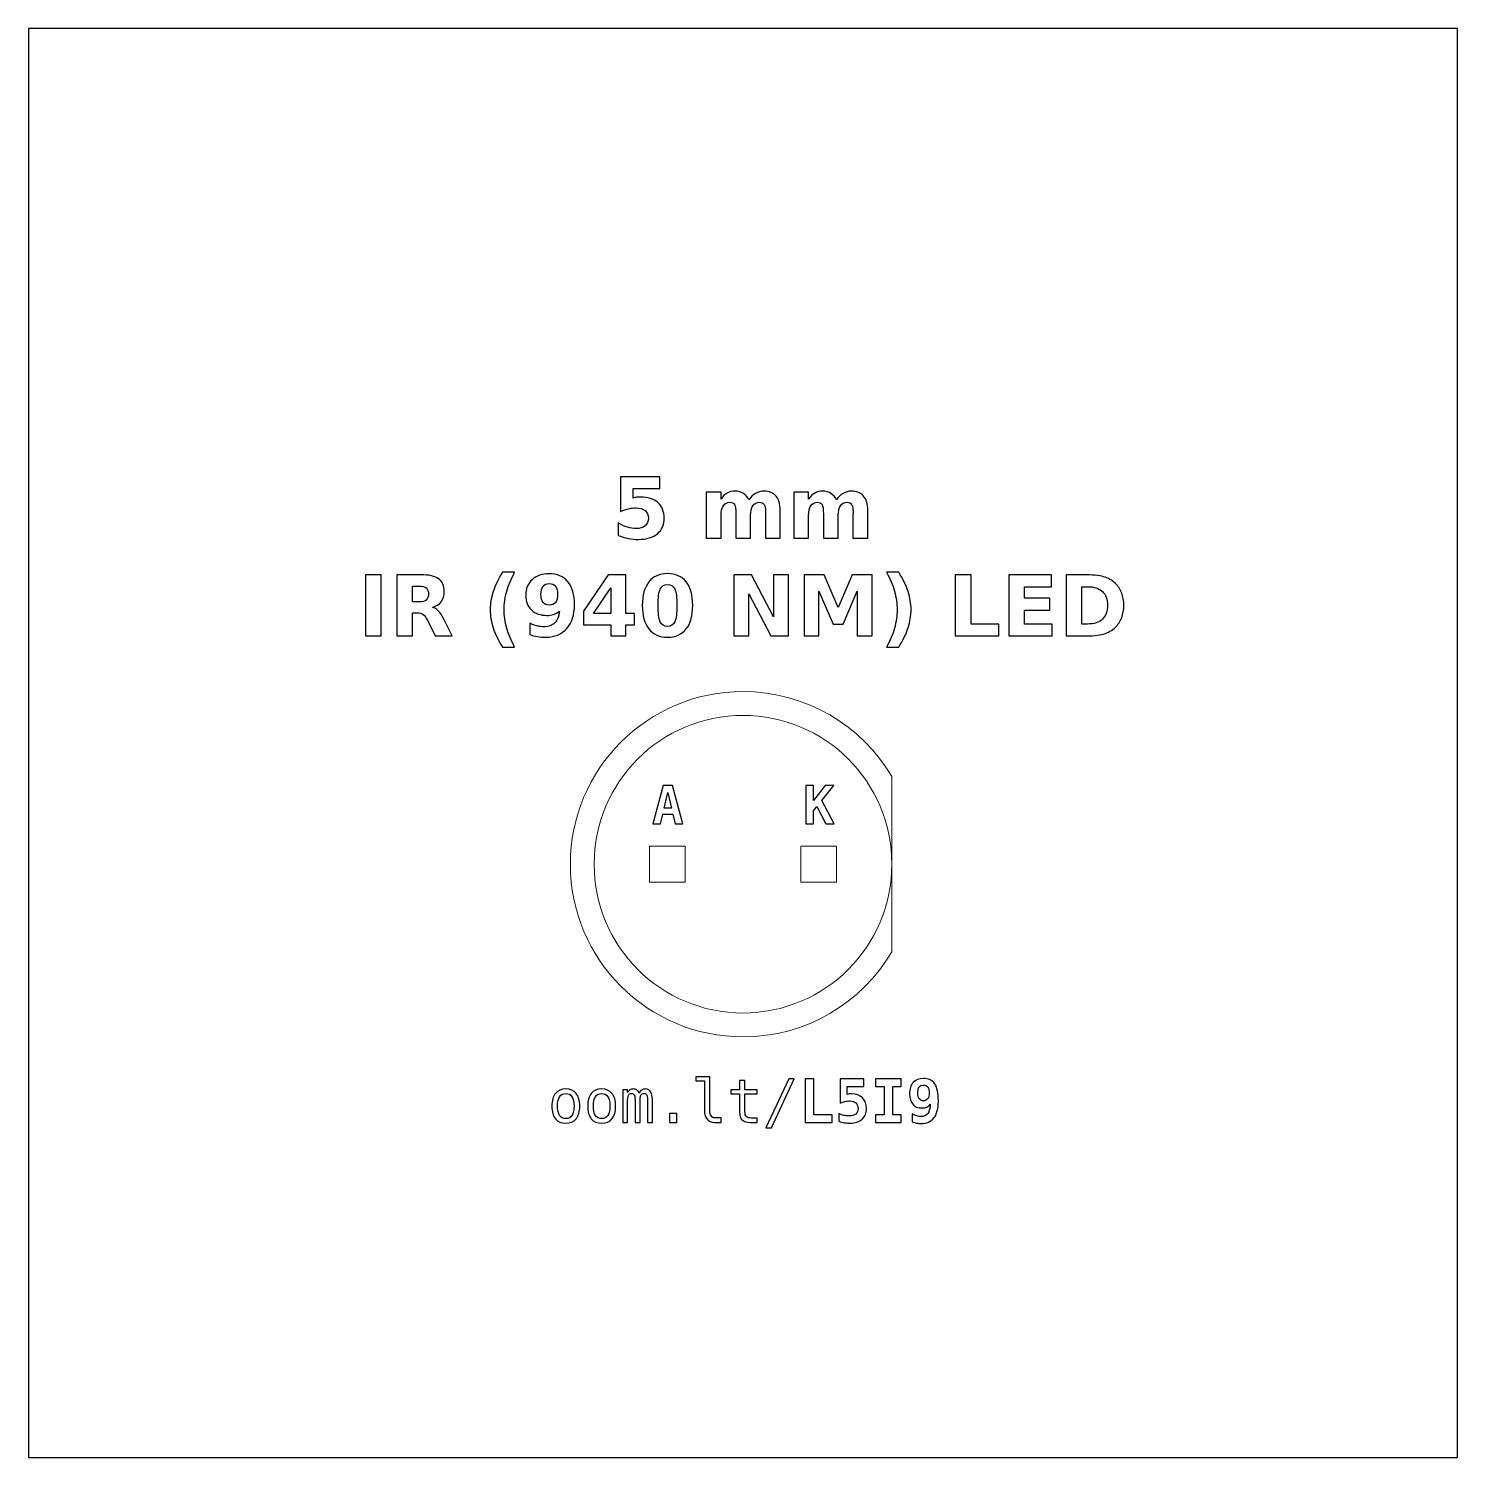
# Model space of a CAD drawing. Header units: centimetres. Extents: x -11.7 to -9.3, y -16.05 to -13.65.
import ezdxf

# ---------------------------------------------------------------- set-up
doc = ezdxf.new("R2010")
doc.units = ezdxf.units.CM
doc.header["$MEASUREMENT"] = 0
doc.layers.add('Layer 1', color=7, linetype='Continuous')

msp = doc.modelspace()

# ---------------------------------------------------------------- linework, layer by layer
at = {"layer": 'Layer 1', "color": 7}
msp.add_lwpolyline([(-11.7, -16.05), (-9.3, -16.05), (-9.3, -13.65), (-11.7, -13.65), (-11.7, -16.05)], close=True, dxfattribs=at)
at = {"layer": 'Layer 1', "color": 7, "lineweight": 20}
for points in [[(-10.65701, -15.08355), (-10.59701, -15.08355), (-10.59701, -15.02355), (-10.65701, -15.02355), (-10.65701, -15.08355)], [(-10.40301, -15.08355), (-10.34301, -15.08355), (-10.34301, -15.02355), (-10.40301, -15.02355), (-10.40301, -15.08355)]]:
    msp.add_lwpolyline(points, close=True, dxfattribs=at)
at = {"layer": 'Layer 1', "color": 250, "lineweight": 20}
msp.add_ellipse((-10.50001, -15.05355), major_axis=(0, 0.25), ratio=1, dxfattribs=at)
at = {"layer": 'Layer 1', "color": 250}
for points, knots in [([(-10.70574, -14.40315), (-10.70574, -14.40315), (-10.6398, -14.40315), (-10.6398, -14.40315), (-10.6398, -14.40315), (-10.6398, -14.40315), (-10.6398, -14.42265), (-10.6398, -14.42265), (-10.6398, -14.42265), (-10.6398, -14.42265), (-10.6846, -14.42265), (-10.6846, -14.42265), (-10.6846, -14.42265), (-10.6846, -14.42265), (-10.6846, -14.43857), (-10.6846, -14.43857), (-10.6846, -14.43857), (-10.68258, -14.43803), (-10.68055, -14.43761), (-10.67851, -14.4373), (-10.67851, -14.4373), (-10.67646, -14.43699), (-10.67432, -14.43685), (-10.67213, -14.43685), (-10.67213, -14.43685), (-10.65958, -14.43685), (-10.64982, -14.43998), (-10.64283, -14.44626), (-10.64283, -14.44626), (-10.63585, -14.45252), (-10.63237, -14.46126), (-10.63237, -14.47246), (-10.63237, -14.47246), (-10.63237, -14.48358), (-10.63618, -14.49229), (-10.64377, -14.49859), (-10.64377, -14.49859), (-10.65137, -14.50487), (-10.66193, -14.50802), (-10.67543, -14.50802), (-10.67543, -14.50802), (-10.68126, -14.50802), (-10.68705, -14.50745), (-10.69276, -14.50633), (-10.69276, -14.50633), (-10.69848, -14.5052), (-10.70417, -14.5035), (-10.70981, -14.5012), (-10.70981, -14.5012), (-10.70981, -14.5012), (-10.70981, -14.48031), (-10.70981, -14.48031), (-10.70981, -14.48031), (-10.70421, -14.48354), (-10.6989, -14.48594), (-10.69387, -14.48753), (-10.69387, -14.48753), (-10.68883, -14.48916), (-10.68408, -14.48996), (-10.67964, -14.48996), (-10.67964, -14.48996), (-10.67319, -14.48996), (-10.66814, -14.48838), (-10.66444, -14.48523), (-10.66444, -14.48523), (-10.66075, -14.4821), (-10.65889, -14.47785), (-10.65889, -14.47246), (-10.65889, -14.47246), (-10.65889, -14.46705), (-10.66075, -14.46279), (-10.66444, -14.45967), (-10.66444, -14.45967), (-10.66814, -14.45654), (-10.67319, -14.45499), (-10.67964, -14.45499), (-10.67964, -14.45499), (-10.68345, -14.45499), (-10.68752, -14.45548), (-10.69182, -14.45647), (-10.69182, -14.45647), (-10.69615, -14.45745), (-10.70078, -14.45898), (-10.70574, -14.46105), (-10.70574, -14.46105), (-10.70574, -14.46105), (-10.70574, -14.40315), (-10.70574, -14.40315)], [0, 0, 0, 0, 0.0454545, 0.0454545, 0.0454545, 0.0454545, 0.0909091, 0.0909091, 0.0909091, 0.0909091, 0.1363636, 0.1363636, 0.1363636, 0.1363636, 0.1818182, 0.1818182, 0.1818182, 0.1818182, 0.2272727, 0.2272727, 0.2272727, 0.2272727, 0.2727273, 0.2727273, 0.2727273, 0.2727273, 0.3181818, 0.3181818, 0.3181818, 0.3181818, 0.3636364, 0.3636364, 0.3636364, 0.3636364, 0.4090909, 0.4090909, 0.4090909, 0.4090909, 0.4545455, 0.4545455, 0.4545455, 0.4545455, 0.5, 0.5, 0.5, 0.5, 0.5454545, 0.5454545, 0.5454545, 0.5454545, 0.5909091, 0.5909091, 0.5909091, 0.5909091, 0.6363636, 0.6363636, 0.6363636, 0.6363636, 0.6818182, 0.6818182, 0.6818182, 0.6818182, 0.7272727, 0.7272727, 0.7272727, 0.7272727, 0.7727273, 0.7727273, 0.7727273, 0.7727273, 0.8181818, 0.8181818, 0.8181818, 0.8181818, 0.8636364, 0.8636364, 0.8636364, 0.8636364, 0.9090909, 0.9090909, 0.9090909, 0.9090909, 0.9545455, 0.9545455, 0.9545455, 0.9545455, 1, 1, 1, 1]), ([(-10.49001, -14.44167), (-10.48688, -14.4369), (-10.48319, -14.43325), (-10.47888, -14.43076), (-10.47888, -14.43076), (-10.47458, -14.42824), (-10.46988, -14.427), (-10.46473, -14.427), (-10.46473, -14.427), (-10.45586, -14.427), (-10.44911, -14.42973), (-10.44448, -14.43521), (-10.44448, -14.43521), (-10.43984, -14.44066), (-10.43751, -14.44861), (-10.43751, -14.45903), (-10.43751, -14.45903), (-10.43751, -14.45903), (-10.43751, -14.50602), (-10.43751, -14.50602), (-10.43751, -14.50602), (-10.43751, -14.50602), (-10.46233, -14.50602), (-10.46233, -14.50602), (-10.46233, -14.50602), (-10.46233, -14.50602), (-10.46233, -14.46578), (-10.46233, -14.46578), (-10.46233, -14.46578), (-10.46228, -14.46519), (-10.46226, -14.46458), (-10.46223, -14.46392), (-10.46223, -14.46392), (-10.46221, -14.46329), (-10.46219, -14.46237), (-10.46219, -14.46117), (-10.46219, -14.46117), (-10.46219, -14.45571), (-10.46298, -14.45174), (-10.46461, -14.44929), (-10.46461, -14.44929), (-10.46621, -14.44682), (-10.46879, -14.4456), (-10.47237, -14.4456), (-10.47237, -14.4456), (-10.47707, -14.4456), (-10.48067, -14.44753), (-10.48323, -14.45139), (-10.48323, -14.45139), (-10.48577, -14.45524), (-10.48709, -14.46082), (-10.48719, -14.46813), (-10.48719, -14.46813), (-10.48719, -14.46813), (-10.48719, -14.50602), (-10.48719, -14.50602), (-10.48719, -14.50602), (-10.48719, -14.50602), (-10.512, -14.50602), (-10.512, -14.50602), (-10.512, -14.50602), (-10.512, -14.50602), (-10.512, -14.46578), (-10.512, -14.46578), (-10.512, -14.46578), (-10.512, -14.45724), (-10.51273, -14.45174), (-10.51421, -14.44929), (-10.51421, -14.44929), (-10.51567, -14.44682), (-10.51828, -14.4456), (-10.52204, -14.4456), (-10.52204, -14.4456), (-10.52679, -14.4456), (-10.53044, -14.44755), (-10.533, -14.45143), (-10.533, -14.45143), (-10.53556, -14.45531), (-10.53686, -14.46084), (-10.53686, -14.46806), (-10.53686, -14.46806), (-10.53686, -14.46806), (-10.53686, -14.50602), (-10.53686, -14.50602), (-10.53686, -14.50602), (-10.53686, -14.50602), (-10.56167, -14.50602), (-10.56167, -14.50602), (-10.56167, -14.50602), (-10.56167, -14.50602), (-10.56167, -14.42886), (-10.56167, -14.42886), (-10.56167, -14.42886), (-10.56167, -14.42886), (-10.53686, -14.42886), (-10.53686, -14.42886), (-10.53686, -14.42886), (-10.53686, -14.42886), (-10.53686, -14.44017), (-10.53686, -14.44017), (-10.53686, -14.44017), (-10.53382, -14.43579), (-10.53034, -14.43253), (-10.52641, -14.43031), (-10.52641, -14.43031), (-10.52249, -14.4281), (-10.51816, -14.427), (-10.51343, -14.427), (-10.51343, -14.427), (-10.50812, -14.427), (-10.50339, -14.42829), (-10.49932, -14.43086), (-10.49932, -14.43086), (-10.49523, -14.43344), (-10.49212, -14.43704), (-10.49001, -14.44167)], [0, 0, 0, 0, 0.0344828, 0.0344828, 0.0344828, 0.0344828, 0.0689655, 0.0689655, 0.0689655, 0.0689655, 0.1034483, 0.1034483, 0.1034483, 0.1034483, 0.137931, 0.137931, 0.137931, 0.137931, 0.1724138, 0.1724138, 0.1724138, 0.1724138, 0.2068966, 0.2068966, 0.2068966, 0.2068966, 0.2413793, 0.2413793, 0.2413793, 0.2413793, 0.2758621, 0.2758621, 0.2758621, 0.2758621, 0.3103448, 0.3103448, 0.3103448, 0.3103448, 0.3448276, 0.3448276, 0.3448276, 0.3448276, 0.3793103, 0.3793103, 0.3793103, 0.3793103, 0.4137931, 0.4137931, 0.4137931, 0.4137931, 0.4482759, 0.4482759, 0.4482759, 0.4482759, 0.4827586, 0.4827586, 0.4827586, 0.4827586, 0.5172414, 0.5172414, 0.5172414, 0.5172414, 0.5517241, 0.5517241, 0.5517241, 0.5517241, 0.5862069, 0.5862069, 0.5862069, 0.5862069, 0.6206897, 0.6206897, 0.6206897, 0.6206897, 0.6551724, 0.6551724, 0.6551724, 0.6551724, 0.6896552, 0.6896552, 0.6896552, 0.6896552, 0.7241379, 0.7241379, 0.7241379, 0.7241379, 0.7586207, 0.7586207, 0.7586207, 0.7586207, 0.7931034, 0.7931034, 0.7931034, 0.7931034, 0.8275862, 0.8275862, 0.8275862, 0.8275862, 0.862069, 0.862069, 0.862069, 0.862069, 0.8965517, 0.8965517, 0.8965517, 0.8965517, 0.9310345, 0.9310345, 0.9310345, 0.9310345, 0.9655172, 0.9655172, 0.9655172, 0.9655172, 1, 1, 1, 1]), ([(-10.34297, -14.44167), (-10.33984, -14.4369), (-10.33615, -14.43325), (-10.33184, -14.43076), (-10.33184, -14.43076), (-10.32754, -14.42824), (-10.32284, -14.427), (-10.31769, -14.427), (-10.31769, -14.427), (-10.30882, -14.427), (-10.30207, -14.42973), (-10.29744, -14.43521), (-10.29744, -14.43521), (-10.2928, -14.44066), (-10.29047, -14.44861), (-10.29047, -14.45903), (-10.29047, -14.45903), (-10.29047, -14.45903), (-10.29047, -14.50602), (-10.29047, -14.50602), (-10.29047, -14.50602), (-10.29047, -14.50602), (-10.31529, -14.50602), (-10.31529, -14.50602), (-10.31529, -14.50602), (-10.31529, -14.50602), (-10.31529, -14.46578), (-10.31529, -14.46578), (-10.31529, -14.46578), (-10.31524, -14.46519), (-10.31522, -14.46458), (-10.31519, -14.46392), (-10.31519, -14.46392), (-10.31517, -14.46329), (-10.31515, -14.46237), (-10.31515, -14.46117), (-10.31515, -14.46117), (-10.31515, -14.45571), (-10.31594, -14.45174), (-10.31757, -14.44929), (-10.31757, -14.44929), (-10.31917, -14.44682), (-10.32175, -14.4456), (-10.32533, -14.4456), (-10.32533, -14.4456), (-10.33003, -14.4456), (-10.33363, -14.44753), (-10.33619, -14.45139), (-10.33619, -14.45139), (-10.33873, -14.45524), (-10.34005, -14.46082), (-10.34015, -14.46813), (-10.34015, -14.46813), (-10.34015, -14.46813), (-10.34015, -14.50602), (-10.34015, -14.50602), (-10.34015, -14.50602), (-10.34015, -14.50602), (-10.36496, -14.50602), (-10.36496, -14.50602), (-10.36496, -14.50602), (-10.36496, -14.50602), (-10.36496, -14.46578), (-10.36496, -14.46578), (-10.36496, -14.46578), (-10.36496, -14.45724), (-10.36569, -14.45174), (-10.36717, -14.44929), (-10.36717, -14.44929), (-10.36863, -14.44682), (-10.37124, -14.4456), (-10.375, -14.4456), (-10.375, -14.4456), (-10.37975, -14.4456), (-10.3834, -14.44755), (-10.38596, -14.45143), (-10.38596, -14.45143), (-10.38852, -14.45531), (-10.38982, -14.46084), (-10.38982, -14.46806), (-10.38982, -14.46806), (-10.38982, -14.46806), (-10.38982, -14.50602), (-10.38982, -14.50602), (-10.38982, -14.50602), (-10.38982, -14.50602), (-10.41463, -14.50602), (-10.41463, -14.50602), (-10.41463, -14.50602), (-10.41463, -14.50602), (-10.41463, -14.42886), (-10.41463, -14.42886), (-10.41463, -14.42886), (-10.41463, -14.42886), (-10.38982, -14.42886), (-10.38982, -14.42886), (-10.38982, -14.42886), (-10.38982, -14.42886), (-10.38982, -14.44017), (-10.38982, -14.44017), (-10.38982, -14.44017), (-10.38678, -14.43579), (-10.3833, -14.43253), (-10.37937, -14.43031), (-10.37937, -14.43031), (-10.37545, -14.4281), (-10.37112, -14.427), (-10.36639, -14.427), (-10.36639, -14.427), (-10.36108, -14.427), (-10.35635, -14.42829), (-10.35228, -14.43086), (-10.35228, -14.43086), (-10.34819, -14.43344), (-10.34508, -14.43704), (-10.34297, -14.44167)], [0, 0, 0, 0, 0.0344828, 0.0344828, 0.0344828, 0.0344828, 0.0689655, 0.0689655, 0.0689655, 0.0689655, 0.1034483, 0.1034483, 0.1034483, 0.1034483, 0.137931, 0.137931, 0.137931, 0.137931, 0.1724138, 0.1724138, 0.1724138, 0.1724138, 0.2068966, 0.2068966, 0.2068966, 0.2068966, 0.2413793, 0.2413793, 0.2413793, 0.2413793, 0.2758621, 0.2758621, 0.2758621, 0.2758621, 0.3103448, 0.3103448, 0.3103448, 0.3103448, 0.3448276, 0.3448276, 0.3448276, 0.3448276, 0.3793103, 0.3793103, 0.3793103, 0.3793103, 0.4137931, 0.4137931, 0.4137931, 0.4137931, 0.4482759, 0.4482759, 0.4482759, 0.4482759, 0.4827586, 0.4827586, 0.4827586, 0.4827586, 0.5172414, 0.5172414, 0.5172414, 0.5172414, 0.5517241, 0.5517241, 0.5517241, 0.5517241, 0.5862069, 0.5862069, 0.5862069, 0.5862069, 0.6206897, 0.6206897, 0.6206897, 0.6206897, 0.6551724, 0.6551724, 0.6551724, 0.6551724, 0.6896552, 0.6896552, 0.6896552, 0.6896552, 0.7241379, 0.7241379, 0.7241379, 0.7241379, 0.7586207, 0.7586207, 0.7586207, 0.7586207, 0.7931034, 0.7931034, 0.7931034, 0.7931034, 0.8275862, 0.8275862, 0.8275862, 0.8275862, 0.862069, 0.862069, 0.862069, 0.862069, 0.8965517, 0.8965517, 0.8965517, 0.8965517, 0.9310345, 0.9310345, 0.9310345, 0.9310345, 0.9655172, 0.9655172, 0.9655172, 0.9655172, 1, 1, 1, 1]), ([(-11.13406, -14.5674), (-11.13406, -14.5674), (-11.10753, -14.5674), (-11.10753, -14.5674), (-11.10753, -14.5674), (-11.10753, -14.5674), (-11.10753, -14.67027), (-11.10753, -14.67027), (-11.10753, -14.67027), (-11.10753, -14.67027), (-11.13406, -14.67027), (-11.13406, -14.67027), (-11.13406, -14.67027), (-11.13406, -14.67027), (-11.13406, -14.5674), (-11.13406, -14.5674)], [0, 0, 0, 0, 0.25, 0.25, 0.25, 0.25, 0.5, 0.5, 0.5, 0.5, 0.75, 0.75, 0.75, 0.75, 1, 1, 1, 1]), ([(-11.05504, -14.63135), (-11.05504, -14.63135), (-11.05504, -14.67027), (-11.05504, -14.67027), (-11.05504, -14.67027), (-11.05504, -14.67027), (-11.08157, -14.67027), (-11.08157, -14.67027), (-11.08157, -14.67027), (-11.08157, -14.67027), (-11.08157, -14.5674), (-11.08157, -14.5674), (-11.08157, -14.5674), (-11.08157, -14.5674), (-11.04105, -14.5674), (-11.04105, -14.5674), (-11.04105, -14.5674), (-11.0275, -14.5674), (-11.01755, -14.56968), (-11.01125, -14.57422), (-11.01125, -14.57422), (-11.00493, -14.57876), (-11.00177, -14.58596), (-11.00177, -14.59579), (-11.00177, -14.59579), (-11.00177, -14.60258), (-11.00342, -14.60818), (-11.00669, -14.61253), (-11.00669, -14.61253), (-11.00998, -14.61691), (-11.01494, -14.62013), (-11.02155, -14.62218), (-11.02155, -14.62218), (-11.01793, -14.62302), (-11.01466, -14.62488), (-11.01179, -14.6278), (-11.01179, -14.6278), (-11.00892, -14.63071), (-11.00603, -14.63513), (-11.00309, -14.64106), (-11.00309, -14.64106), (-11.00309, -14.64106), (-10.98867, -14.67027), (-10.98867, -14.67027), (-10.98867, -14.67027), (-10.98867, -14.67027), (-11.01694, -14.67027), (-11.01694, -14.67027), (-11.01694, -14.67027), (-11.01694, -14.67027), (-11.02948, -14.64471), (-11.02948, -14.64471), (-11.02948, -14.64471), (-11.03199, -14.63958), (-11.03456, -14.63605), (-11.03717, -14.63417), (-11.03717, -14.63417), (-11.03976, -14.63229), (-11.04321, -14.63135), (-11.04754, -14.63135), (-11.04754, -14.63135), (-11.04754, -14.63135), (-11.05504, -14.63135), (-11.05504, -14.63135)], [0, 0, 0, 0, 0.0625, 0.0625, 0.0625, 0.0625, 0.125, 0.125, 0.125, 0.125, 0.1875, 0.1875, 0.1875, 0.1875, 0.25, 0.25, 0.25, 0.25, 0.3125, 0.3125, 0.3125, 0.3125, 0.375, 0.375, 0.375, 0.375, 0.4375, 0.4375, 0.4375, 0.4375, 0.5, 0.5, 0.5, 0.5, 0.5625, 0.5625, 0.5625, 0.5625, 0.625, 0.625, 0.625, 0.625, 0.6875, 0.6875, 0.6875, 0.6875, 0.75, 0.75, 0.75, 0.75, 0.8125, 0.8125, 0.8125, 0.8125, 0.875, 0.875, 0.875, 0.875, 0.9375, 0.9375, 0.9375, 0.9375, 1, 1, 1, 1]), ([(-10.88355, -14.68887), (-10.88355, -14.68887), (-10.90401, -14.68887), (-10.90401, -14.68887), (-10.90401, -14.68887), (-10.91104, -14.67754), (-10.91624, -14.66674), (-10.91958, -14.65651), (-10.91958, -14.65651), (-10.92294, -14.6463), (-10.92461, -14.63617), (-10.92461, -14.6261), (-10.92461, -14.6261), (-10.92461, -14.61604), (-10.92292, -14.60585), (-10.91956, -14.59555), (-10.91956, -14.59555), (-10.91617, -14.58523), (-10.911, -14.57446), (-10.90401, -14.56319), (-10.90401, -14.56319), (-10.90401, -14.56319), (-10.88355, -14.56319), (-10.88355, -14.56319), (-10.88355, -14.56319), (-10.88943, -14.57408), (-10.89383, -14.58473), (-10.89677, -14.59513), (-10.89677, -14.59513), (-10.89971, -14.60552), (-10.90119, -14.6158), (-10.90119, -14.62596), (-10.90119, -14.62596), (-10.90119, -14.63612), (-10.89973, -14.6464), (-10.89682, -14.65684), (-10.89682, -14.65684), (-10.8939, -14.66726), (-10.88948, -14.67794), (-10.88355, -14.68887)], [0, 0, 0, 0, 0.1, 0.1, 0.1, 0.1, 0.2, 0.2, 0.2, 0.2, 0.3, 0.3, 0.3, 0.3, 0.4, 0.4, 0.4, 0.4, 0.5, 0.5, 0.5, 0.5, 0.6, 0.6, 0.6, 0.6, 0.7, 0.7, 0.7, 0.7, 0.8, 0.8, 0.8, 0.8, 0.9, 0.9, 0.9, 0.9, 1, 1, 1, 1]), ([(-10.85813, -14.66801), (-10.85813, -14.66801), (-10.85813, -14.64899), (-10.85813, -14.64899), (-10.85813, -14.64899), (-10.85389, -14.65096), (-10.84985, -14.65244), (-10.84599, -14.65343), (-10.84599, -14.65343), (-10.84213, -14.65442), (-10.83832, -14.65491), (-10.83456, -14.65491), (-10.83456, -14.65491), (-10.82666, -14.65491), (-10.82052, -14.65273), (-10.8161, -14.64833), (-10.8161, -14.64833), (-10.8117, -14.64395), (-10.80909, -14.63744), (-10.80831, -14.62881), (-10.80831, -14.62881), (-10.81144, -14.63111), (-10.81476, -14.63283), (-10.81831, -14.63398), (-10.81831, -14.63398), (-10.82184, -14.63513), (-10.82567, -14.6357), (-10.82981, -14.6357), (-10.82981, -14.6357), (-10.84032, -14.6357), (-10.84881, -14.63264), (-10.85526, -14.6265), (-10.85526, -14.6265), (-10.86172, -14.62036), (-10.86495, -14.6123), (-10.86495, -14.60228), (-10.86495, -14.60228), (-10.86495, -14.5912), (-10.86135, -14.58233), (-10.85417, -14.57568), (-10.85417, -14.57568), (-10.84698, -14.56902), (-10.83734, -14.56568), (-10.82527, -14.56568), (-10.82527, -14.56568), (-10.81184, -14.56568), (-10.80147, -14.5702), (-10.79413, -14.57925), (-10.79413, -14.57925), (-10.78677, -14.58831), (-10.7831, -14.6011), (-10.7831, -14.61764), (-10.7831, -14.61764), (-10.7831, -14.63462), (-10.78741, -14.64797), (-10.79599, -14.65769), (-10.79599, -14.65769), (-10.80457, -14.6674), (-10.81636, -14.67227), (-10.83131, -14.67227), (-10.83131, -14.67227), (-10.83616, -14.67227), (-10.84077, -14.67192), (-10.84517, -14.67121), (-10.84517, -14.67121), (-10.84959, -14.67051), (-10.85389, -14.66942), (-10.85813, -14.66801)], [0, 0, 0, 0, 0.0588235, 0.0588235, 0.0588235, 0.0588235, 0.1176471, 0.1176471, 0.1176471, 0.1176471, 0.1764706, 0.1764706, 0.1764706, 0.1764706, 0.2352941, 0.2352941, 0.2352941, 0.2352941, 0.2941176, 0.2941176, 0.2941176, 0.2941176, 0.3529412, 0.3529412, 0.3529412, 0.3529412, 0.4117647, 0.4117647, 0.4117647, 0.4117647, 0.4705882, 0.4705882, 0.4705882, 0.4705882, 0.5294118, 0.5294118, 0.5294118, 0.5294118, 0.5882353, 0.5882353, 0.5882353, 0.5882353, 0.6470588, 0.6470588, 0.6470588, 0.6470588, 0.7058824, 0.7058824, 0.7058824, 0.7058824, 0.7647059, 0.7647059, 0.7647059, 0.7647059, 0.8235294, 0.8235294, 0.8235294, 0.8235294, 0.8823529, 0.8823529, 0.8823529, 0.8823529, 0.9411765, 0.9411765, 0.9411765, 0.9411765, 1, 1, 1, 1]), ([(-10.72652, -14.5674), (-10.72652, -14.5674), (-10.69702, -14.5674), (-10.69702, -14.5674), (-10.69702, -14.5674), (-10.69702, -14.5674), (-10.69702, -14.63231), (-10.69702, -14.63231), (-10.69702, -14.63231), (-10.69702, -14.63231), (-10.68235, -14.63231), (-10.68235, -14.63231), (-10.68235, -14.63231), (-10.68235, -14.63231), (-10.68235, -14.65153), (-10.68235, -14.65153), (-10.68235, -14.65153), (-10.68235, -14.65153), (-10.69702, -14.65153), (-10.69702, -14.65153), (-10.69702, -14.65153), (-10.69702, -14.65153), (-10.69702, -14.67027), (-10.69702, -14.67027), (-10.69702, -14.67027), (-10.69702, -14.67027), (-10.72209, -14.67027), (-10.72209, -14.67027), (-10.72209, -14.67027), (-10.72209, -14.67027), (-10.72209, -14.65153), (-10.72209, -14.65153), (-10.72209, -14.65153), (-10.72209, -14.65153), (-10.76772, -14.65153), (-10.76772, -14.65153), (-10.76772, -14.65153), (-10.76772, -14.65153), (-10.76772, -14.62878), (-10.76772, -14.62878), (-10.76772, -14.62878), (-10.76772, -14.62878), (-10.72652, -14.5674), (-10.72652, -14.5674)], [0, 0, 0, 0, 0.0909091, 0.0909091, 0.0909091, 0.0909091, 0.1818182, 0.1818182, 0.1818182, 0.1818182, 0.2727273, 0.2727273, 0.2727273, 0.2727273, 0.3636364, 0.3636364, 0.3636364, 0.3636364, 0.4545455, 0.4545455, 0.4545455, 0.4545455, 0.5454545, 0.5454545, 0.5454545, 0.5454545, 0.6363636, 0.6363636, 0.6363636, 0.6363636, 0.7272727, 0.7272727, 0.7272727, 0.7272727, 0.8181818, 0.8181818, 0.8181818, 0.8181818, 0.9090909, 0.9090909, 0.9090909, 0.9090909, 1, 1, 1, 1]), ([(-10.58444, -14.61893), (-10.58444, -14.63598), (-10.58811, -14.64913), (-10.59547, -14.65839), (-10.59547, -14.65839), (-10.60281, -14.66764), (-10.61325, -14.67227), (-10.62675, -14.67227), (-10.62675, -14.67227), (-10.6403, -14.67227), (-10.65076, -14.66764), (-10.6581, -14.65839), (-10.6581, -14.65839), (-10.66546, -14.64913), (-10.66913, -14.63598), (-10.66913, -14.61893), (-10.66913, -14.61893), (-10.66913, -14.60186), (-10.66546, -14.58868), (-10.6581, -14.57942), (-10.6581, -14.57942), (-10.65076, -14.57018), (-10.6403, -14.56554), (-10.62675, -14.56554), (-10.62675, -14.56554), (-10.61325, -14.56554), (-10.60281, -14.57018), (-10.59547, -14.57942), (-10.59547, -14.57942), (-10.58811, -14.58868), (-10.58444, -14.60186), (-10.58444, -14.61893)], [0, 0, 0, 0, 0.125, 0.125, 0.125, 0.125, 0.25, 0.25, 0.25, 0.25, 0.375, 0.375, 0.375, 0.375, 0.5, 0.5, 0.5, 0.5, 0.625, 0.625, 0.625, 0.625, 0.75, 0.75, 0.75, 0.75, 0.875, 0.875, 0.875, 0.875, 1, 1, 1, 1]), ([(-10.5156, -14.5674), (-10.5156, -14.5674), (-10.48597, -14.5674), (-10.48597, -14.5674), (-10.48597, -14.5674), (-10.48597, -14.5674), (-10.44855, -14.63796), (-10.44855, -14.63796), (-10.44855, -14.63796), (-10.44855, -14.63796), (-10.44855, -14.5674), (-10.44855, -14.5674), (-10.44855, -14.5674), (-10.44855, -14.5674), (-10.42341, -14.5674), (-10.42341, -14.5674), (-10.42341, -14.5674), (-10.42341, -14.5674), (-10.42341, -14.67027), (-10.42341, -14.67027), (-10.42341, -14.67027), (-10.42341, -14.67027), (-10.45304, -14.67027), (-10.45304, -14.67027), (-10.45304, -14.67027), (-10.45304, -14.67027), (-10.49046, -14.59971), (-10.49046, -14.59971), (-10.49046, -14.59971), (-10.49046, -14.59971), (-10.49046, -14.67027), (-10.49046, -14.67027), (-10.49046, -14.67027), (-10.49046, -14.67027), (-10.5156, -14.67027), (-10.5156, -14.67027), (-10.5156, -14.67027), (-10.5156, -14.67027), (-10.5156, -14.5674), (-10.5156, -14.5674)], [0, 0, 0, 0, 0.1, 0.1, 0.1, 0.1, 0.2, 0.2, 0.2, 0.2, 0.3, 0.3, 0.3, 0.3, 0.4, 0.4, 0.4, 0.4, 0.5, 0.5, 0.5, 0.5, 0.6, 0.6, 0.6, 0.6, 0.7, 0.7, 0.7, 0.7, 0.8, 0.8, 0.8, 0.8, 0.9, 0.9, 0.9, 0.9, 1, 1, 1, 1]), ([(-10.39751, -14.5674), (-10.39751, -14.5674), (-10.36376, -14.5674), (-10.36376, -14.5674), (-10.36376, -14.5674), (-10.36376, -14.5674), (-10.34031, -14.62246), (-10.34031, -14.62246), (-10.34031, -14.62246), (-10.34031, -14.62246), (-10.31675, -14.5674), (-10.31675, -14.5674), (-10.31675, -14.5674), (-10.31675, -14.5674), (-10.28307, -14.5674), (-10.28307, -14.5674), (-10.28307, -14.5674), (-10.28307, -14.5674), (-10.28307, -14.67027), (-10.28307, -14.67027), (-10.28307, -14.67027), (-10.28307, -14.67027), (-10.30814, -14.67027), (-10.30814, -14.67027), (-10.30814, -14.67027), (-10.30814, -14.67027), (-10.30814, -14.59503), (-10.30814, -14.59503), (-10.30814, -14.59503), (-10.30814, -14.59503), (-10.33185, -14.65049), (-10.33185, -14.65049), (-10.33185, -14.65049), (-10.33185, -14.65049), (-10.34866, -14.65049), (-10.34866, -14.65049), (-10.34866, -14.65049), (-10.34866, -14.65049), (-10.37237, -14.59503), (-10.37237, -14.59503), (-10.37237, -14.59503), (-10.37237, -14.59503), (-10.37237, -14.67027), (-10.37237, -14.67027), (-10.37237, -14.67027), (-10.37237, -14.67027), (-10.39751, -14.67027), (-10.39751, -14.67027), (-10.39751, -14.67027), (-10.39751, -14.67027), (-10.39751, -14.5674), (-10.39751, -14.5674)], [0, 0, 0, 0, 0.0769231, 0.0769231, 0.0769231, 0.0769231, 0.1538462, 0.1538462, 0.1538462, 0.1538462, 0.2307692, 0.2307692, 0.2307692, 0.2307692, 0.3076923, 0.3076923, 0.3076923, 0.3076923, 0.3846154, 0.3846154, 0.3846154, 0.3846154, 0.4615385, 0.4615385, 0.4615385, 0.4615385, 0.5384615, 0.5384615, 0.5384615, 0.5384615, 0.6153846, 0.6153846, 0.6153846, 0.6153846, 0.6923077, 0.6923077, 0.6923077, 0.6923077, 0.7692308, 0.7692308, 0.7692308, 0.7692308, 0.8461538, 0.8461538, 0.8461538, 0.8461538, 0.9230769, 0.9230769, 0.9230769, 0.9230769, 1, 1, 1, 1]), ([(-10.25875, -14.68887), (-10.25287, -14.67794), (-10.24845, -14.66726), (-10.24551, -14.65684), (-10.24551, -14.65684), (-10.24257, -14.6464), (-10.24111, -14.63612), (-10.24111, -14.62596), (-10.24111, -14.62596), (-10.24111, -14.6158), (-10.24257, -14.60552), (-10.24551, -14.59513), (-10.24551, -14.59513), (-10.24845, -14.58473), (-10.25287, -14.57408), (-10.25875, -14.56319), (-10.25875, -14.56319), (-10.25875, -14.56319), (-10.23829, -14.56319), (-10.23829, -14.56319), (-10.23829, -14.56319), (-10.23131, -14.57446), (-10.22613, -14.58523), (-10.22274, -14.59555), (-10.22274, -14.59555), (-10.21938, -14.60585), (-10.21769, -14.61604), (-10.21769, -14.6261), (-10.21769, -14.6261), (-10.21769, -14.63617), (-10.21936, -14.6463), (-10.22272, -14.65651), (-10.22272, -14.65651), (-10.22606, -14.66674), (-10.23126, -14.67754), (-10.23829, -14.68887), (-10.23829, -14.68887), (-10.23829, -14.68887), (-10.25875, -14.68887), (-10.25875, -14.68887)], [0, 0, 0, 0, 0.1, 0.1, 0.1, 0.1, 0.2, 0.2, 0.2, 0.2, 0.3, 0.3, 0.3, 0.3, 0.4, 0.4, 0.4, 0.4, 0.5, 0.5, 0.5, 0.5, 0.6, 0.6, 0.6, 0.6, 0.7, 0.7, 0.7, 0.7, 0.8, 0.8, 0.8, 0.8, 0.9, 0.9, 0.9, 0.9, 1, 1, 1, 1]), ([(-10.14346, -14.5674), (-10.14346, -14.5674), (-10.11693, -14.5674), (-10.11693, -14.5674), (-10.11693, -14.5674), (-10.11693, -14.5674), (-10.11693, -14.65021), (-10.11693, -14.65021), (-10.11693, -14.65021), (-10.11693, -14.65021), (-10.07037, -14.65021), (-10.07037, -14.65021), (-10.07037, -14.65021), (-10.07037, -14.65021), (-10.07037, -14.67027), (-10.07037, -14.67027), (-10.07037, -14.67027), (-10.07037, -14.67027), (-10.14346, -14.67027), (-10.14346, -14.67027), (-10.14346, -14.67027), (-10.14346, -14.67027), (-10.14346, -14.5674), (-10.14346, -14.5674)], [0, 0, 0, 0, 0.1666667, 0.1666667, 0.1666667, 0.1666667, 0.3333333, 0.3333333, 0.3333333, 0.3333333, 0.5, 0.5, 0.5, 0.5, 0.6666667, 0.6666667, 0.6666667, 0.6666667, 0.8333333, 0.8333333, 0.8333333, 0.8333333, 1, 1, 1, 1]), ([(-10.05355, -14.5674), (-10.05355, -14.5674), (-9.98196, -14.5674), (-9.98196, -14.5674), (-9.98196, -14.5674), (-9.98196, -14.5674), (-9.98196, -14.58746), (-9.98196, -14.58746), (-9.98196, -14.58746), (-9.98196, -14.58746), (-10.02702, -14.58746), (-10.02702, -14.58746), (-10.02702, -14.58746), (-10.02702, -14.58746), (-10.02702, -14.60661), (-10.02702, -14.60661), (-10.02702, -14.60661), (-10.02702, -14.60661), (-9.98467, -14.60661), (-9.98467, -14.60661), (-9.98467, -14.60661), (-9.98467, -14.60661), (-9.98467, -14.62667), (-9.98467, -14.62667), (-9.98467, -14.62667), (-9.98467, -14.62667), (-10.02702, -14.62667), (-10.02702, -14.62667), (-10.02702, -14.62667), (-10.02702, -14.62667), (-10.02702, -14.65021), (-10.02702, -14.65021), (-10.02702, -14.65021), (-10.02702, -14.65021), (-9.98046, -14.65021), (-9.98046, -14.65021), (-9.98046, -14.65021), (-9.98046, -14.65021), (-9.98046, -14.67027), (-9.98046, -14.67027), (-9.98046, -14.67027), (-9.98046, -14.67027), (-10.05355, -14.67027), (-10.05355, -14.67027), (-10.05355, -14.67027), (-10.05355, -14.67027), (-10.05355, -14.5674), (-10.05355, -14.5674)], [0, 0, 0, 0, 0.0833333, 0.0833333, 0.0833333, 0.0833333, 0.1666667, 0.1666667, 0.1666667, 0.1666667, 0.25, 0.25, 0.25, 0.25, 0.3333333, 0.3333333, 0.3333333, 0.3333333, 0.4166667, 0.4166667, 0.4166667, 0.4166667, 0.5, 0.5, 0.5, 0.5, 0.5833333, 0.5833333, 0.5833333, 0.5833333, 0.6666667, 0.6666667, 0.6666667, 0.6666667, 0.75, 0.75, 0.75, 0.75, 0.8333333, 0.8333333, 0.8333333, 0.8333333, 0.9166667, 0.9166667, 0.9166667, 0.9166667, 1, 1, 1, 1]), ([(-9.95715, -14.5674), (-9.95715, -14.5674), (-9.92916, -14.5674), (-9.92916, -14.5674), (-9.92916, -14.5674), (-9.91355, -14.5674), (-9.90193, -14.56851), (-9.89429, -14.57074), (-9.89429, -14.57074), (-9.88664, -14.57297), (-9.88008, -14.57674), (-9.8746, -14.58208), (-9.8746, -14.58208), (-9.86978, -14.58671), (-9.86621, -14.59207), (-9.86385, -14.59814), (-9.86385, -14.59814), (-9.86153, -14.60418), (-9.86035, -14.61105), (-9.86035, -14.61874), (-9.86035, -14.61874), (-9.86035, -14.6265), (-9.86153, -14.63342), (-9.86385, -14.63951), (-9.86385, -14.63951), (-9.86621, -14.6456), (-9.86978, -14.65096), (-9.8746, -14.65559), (-9.8746, -14.65559), (-9.88013, -14.66093), (-9.88674, -14.6647), (-9.89445, -14.66693), (-9.89445, -14.66693), (-9.90217, -14.66916), (-9.91374, -14.67027), (-9.92916, -14.67027), (-9.92916, -14.67027), (-9.92916, -14.67027), (-9.95715, -14.67027), (-9.95715, -14.67027), (-9.95715, -14.67027), (-9.95715, -14.67027), (-9.95715, -14.5674), (-9.95715, -14.5674)], [0, 0, 0, 0, 0.0909091, 0.0909091, 0.0909091, 0.0909091, 0.1818182, 0.1818182, 0.1818182, 0.1818182, 0.2727273, 0.2727273, 0.2727273, 0.2727273, 0.3636364, 0.3636364, 0.3636364, 0.3636364, 0.4545455, 0.4545455, 0.4545455, 0.4545455, 0.5454545, 0.5454545, 0.5454545, 0.5454545, 0.6363636, 0.6363636, 0.6363636, 0.6363636, 0.7272727, 0.7272727, 0.7272727, 0.7272727, 0.8181818, 0.8181818, 0.8181818, 0.8181818, 0.9090909, 0.9090909, 0.9090909, 0.9090909, 1, 1, 1, 1]), ([(-11.04387, -14.61303), (-11.03832, -14.61303), (-11.03432, -14.61199), (-11.03192, -14.60992), (-11.03192, -14.60992), (-11.0295, -14.60785), (-11.0283, -14.60444), (-11.0283, -14.59971), (-11.0283, -14.59971), (-11.0283, -14.59503), (-11.0295, -14.59167), (-11.03192, -14.58965), (-11.03192, -14.58965), (-11.03432, -14.58763), (-11.03832, -14.58662), (-11.04387, -14.58662), (-11.04387, -14.58662), (-11.04387, -14.58662), (-11.05504, -14.58662), (-11.05504, -14.58662), (-11.05504, -14.58662), (-11.05504, -14.58662), (-11.05504, -14.61303), (-11.05504, -14.61303), (-11.05504, -14.61303), (-11.05504, -14.61303), (-11.04387, -14.61303), (-11.04387, -14.61303)], [0, 0, 0, 0, 0.1428571, 0.1428571, 0.1428571, 0.1428571, 0.2857143, 0.2857143, 0.2857143, 0.2857143, 0.4285714, 0.4285714, 0.4285714, 0.4285714, 0.5714286, 0.5714286, 0.5714286, 0.5714286, 0.7142857, 0.7142857, 0.7142857, 0.7142857, 0.8571429, 0.8571429, 0.8571429, 0.8571429, 1, 1, 1, 1]), ([(-10.82539, -14.61848), (-10.82075, -14.61848), (-10.81727, -14.61698), (-10.81492, -14.61397), (-10.81492, -14.61397), (-10.81259, -14.61096), (-10.81142, -14.60644), (-10.81142, -14.60042), (-10.81142, -14.60042), (-10.81142, -14.59445), (-10.81259, -14.58993), (-10.81492, -14.5869), (-10.81492, -14.5869), (-10.81727, -14.58386), (-10.82075, -14.58236), (-10.82539, -14.58236), (-10.82539, -14.58236), (-10.83004, -14.58236), (-10.83353, -14.58386), (-10.83588, -14.5869), (-10.83588, -14.5869), (-10.83821, -14.58993), (-10.83938, -14.59445), (-10.83938, -14.60042), (-10.83938, -14.60042), (-10.83938, -14.60644), (-10.83821, -14.61096), (-10.83588, -14.61397), (-10.83588, -14.61397), (-10.83353, -14.61698), (-10.83004, -14.61848), (-10.82539, -14.61848)], [0, 0, 0, 0, 0.125, 0.125, 0.125, 0.125, 0.25, 0.25, 0.25, 0.25, 0.375, 0.375, 0.375, 0.375, 0.5, 0.5, 0.5, 0.5, 0.625, 0.625, 0.625, 0.625, 0.75, 0.75, 0.75, 0.75, 0.875, 0.875, 0.875, 0.875, 1, 1, 1, 1]), ([(-10.72209, -14.58925), (-10.72209, -14.58925), (-10.75119, -14.63231), (-10.75119, -14.63231), (-10.75119, -14.63231), (-10.75119, -14.63231), (-10.72209, -14.63231), (-10.72209, -14.63231), (-10.72209, -14.63231), (-10.72209, -14.63231), (-10.72209, -14.58925), (-10.72209, -14.58925)], [0, 0, 0, 0, 0.3333333, 0.3333333, 0.3333333, 0.3333333, 0.6666667, 0.6666667, 0.6666667, 0.6666667, 1, 1, 1, 1]), ([(-10.61097, -14.61874), (-10.61097, -14.60588), (-10.61217, -14.59682), (-10.61459, -14.59155), (-10.61459, -14.59155), (-10.61699, -14.58631), (-10.62106, -14.58368), (-10.62675, -14.58368), (-10.62675, -14.58368), (-10.63244, -14.58368), (-10.63651, -14.58631), (-10.63896, -14.59155), (-10.63896, -14.59155), (-10.64138, -14.59682), (-10.6426, -14.60588), (-10.6426, -14.61874), (-10.6426, -14.61874), (-10.6426, -14.63172), (-10.64138, -14.6409), (-10.63896, -14.64621), (-10.63896, -14.64621), (-10.63651, -14.65155), (-10.63244, -14.65421), (-10.62675, -14.65421), (-10.62675, -14.65421), (-10.62111, -14.65421), (-10.61706, -14.65155), (-10.61461, -14.64621), (-10.61461, -14.64621), (-10.61219, -14.6409), (-10.61097, -14.63172), (-10.61097, -14.61874)], [0, 0, 0, 0, 0.125, 0.125, 0.125, 0.125, 0.25, 0.25, 0.25, 0.25, 0.375, 0.375, 0.375, 0.375, 0.5, 0.5, 0.5, 0.5, 0.625, 0.625, 0.625, 0.625, 0.75, 0.75, 0.75, 0.75, 0.875, 0.875, 0.875, 0.875, 1, 1, 1, 1]), ([(-9.93062, -14.58746), (-9.93062, -14.58746), (-9.93062, -14.65021), (-9.93062, -14.65021), (-9.93062, -14.65021), (-9.93062, -14.65021), (-9.92112, -14.65021), (-9.92112, -14.65021), (-9.92112, -14.65021), (-9.91028, -14.65021), (-9.902, -14.64753), (-9.89629, -14.64214), (-9.89629, -14.64214), (-9.89057, -14.63678), (-9.8877, -14.62897), (-9.8877, -14.61874), (-9.8877, -14.61874), (-9.8877, -14.60853), (-9.89055, -14.60077), (-9.89624, -14.59546), (-9.89624, -14.59546), (-9.90193, -14.59012), (-9.91023, -14.58746), (-9.92112, -14.58746), (-9.92112, -14.58746), (-9.92112, -14.58746), (-9.93062, -14.58746), (-9.93062, -14.58746)], [0, 0, 0, 0, 0.1428571, 0.1428571, 0.1428571, 0.1428571, 0.2857143, 0.2857143, 0.2857143, 0.2857143, 0.4285714, 0.4285714, 0.4285714, 0.4285714, 0.5714286, 0.5714286, 0.5714286, 0.5714286, 0.7142857, 0.7142857, 0.7142857, 0.7142857, 0.8571429, 0.8571429, 0.8571429, 0.8571429, 1, 1, 1, 1]), ([(-10.63407, -14.92139), (-10.63407, -14.92139), (-10.61853, -14.92139), (-10.61853, -14.92139), (-10.61853, -14.92139), (-10.61853, -14.92139), (-10.60117, -14.98568), (-10.60117, -14.98568), (-10.60117, -14.98568), (-10.60117, -14.98568), (-10.61387, -14.98568), (-10.61387, -14.98568), (-10.61387, -14.98568), (-10.61387, -14.98568), (-10.61784, -14.96979), (-10.61784, -14.96979), (-10.61784, -14.96979), (-10.61784, -14.96979), (-10.63484, -14.96979), (-10.63484, -14.96979), (-10.63484, -14.96979), (-10.63484, -14.96979), (-10.63872, -14.98568), (-10.63872, -14.98568), (-10.63872, -14.98568), (-10.63872, -14.98568), (-10.65142, -14.98568), (-10.65142, -14.98568), (-10.65142, -14.98568), (-10.65142, -14.98568), (-10.63407, -14.92139), (-10.63407, -14.92139)], [0, 0, 0, 0, 0.125, 0.125, 0.125, 0.125, 0.25, 0.25, 0.25, 0.25, 0.375, 0.375, 0.375, 0.375, 0.5, 0.5, 0.5, 0.5, 0.625, 0.625, 0.625, 0.625, 0.75, 0.75, 0.75, 0.75, 0.875, 0.875, 0.875, 0.875, 1, 1, 1, 1]), ([(-10.39435, -14.92139), (-10.39435, -14.92139), (-10.38165, -14.92139), (-10.38165, -14.92139), (-10.38165, -14.92139), (-10.38165, -14.92139), (-10.38165, -14.94679), (-10.38165, -14.94679), (-10.38165, -14.94679), (-10.38165, -14.94679), (-10.36175, -14.92139), (-10.36175, -14.92139), (-10.36175, -14.92139), (-10.36175, -14.92139), (-10.34737, -14.92139), (-10.34737, -14.92139), (-10.34737, -14.92139), (-10.34737, -14.92139), (-10.36766, -14.94671), (-10.36766, -14.94671), (-10.36766, -14.94671), (-10.36766, -14.94671), (-10.34664, -14.98568), (-10.34664, -14.98568), (-10.34664, -14.98568), (-10.34664, -14.98568), (-10.36076, -14.98568), (-10.36076, -14.98568), (-10.36076, -14.98568), (-10.36076, -14.98568), (-10.376, -14.95674), (-10.376, -14.95674), (-10.376, -14.95674), (-10.376, -14.95674), (-10.38165, -14.9639), (-10.38165, -14.9639), (-10.38165, -14.9639), (-10.38165, -14.9639), (-10.38165, -14.98568), (-10.38165, -14.98568), (-10.38165, -14.98568), (-10.38165, -14.98568), (-10.39435, -14.98568), (-10.39435, -14.98568), (-10.39435, -14.98568), (-10.39435, -14.98568), (-10.39435, -14.92139), (-10.39435, -14.92139)], [0, 0, 0, 0, 0.0833333, 0.0833333, 0.0833333, 0.0833333, 0.1666667, 0.1666667, 0.1666667, 0.1666667, 0.25, 0.25, 0.25, 0.25, 0.3333333, 0.3333333, 0.3333333, 0.3333333, 0.4166667, 0.4166667, 0.4166667, 0.4166667, 0.5, 0.5, 0.5, 0.5, 0.5833333, 0.5833333, 0.5833333, 0.5833333, 0.6666667, 0.6666667, 0.6666667, 0.6666667, 0.75, 0.75, 0.75, 0.75, 0.8333333, 0.8333333, 0.8333333, 0.8333333, 0.9166667, 0.9166667, 0.9166667, 0.9166667, 1, 1, 1, 1]), ([(-10.62632, -14.93302), (-10.62632, -14.93302), (-10.6323, -14.95933), (-10.6323, -14.95933), (-10.6323, -14.95933), (-10.6323, -14.95933), (-10.62029, -14.95933), (-10.62029, -14.95933), (-10.62029, -14.95933), (-10.62029, -14.95933), (-10.62632, -14.93302), (-10.62632, -14.93302)], [0, 0, 0, 0, 0.3333333, 0.3333333, 0.3333333, 0.3333333, 0.6666667, 0.6666667, 0.6666667, 0.6666667, 1, 1, 1, 1]), ([(-10.79768, -15.43116), (-10.7901, -15.43116), (-10.7843, -15.43361), (-10.78028, -15.43853), (-10.78028, -15.43853), (-10.77626, -15.44345), (-10.77425, -15.45057), (-10.77425, -15.45987), (-10.77425, -15.45987), (-10.77425, -15.46922), (-10.77625, -15.47634), (-10.78025, -15.48124), (-10.78025, -15.48124), (-10.78427, -15.48614), (-10.79007, -15.48859), (-10.79768, -15.48859), (-10.79768, -15.48859), (-10.80528, -15.48859), (-10.81107, -15.48614), (-10.81509, -15.48124), (-10.81509, -15.48124), (-10.81909, -15.47634), (-10.82109, -15.46922), (-10.82109, -15.45987), (-10.82109, -15.45987), (-10.82109, -15.45057), (-10.81909, -15.44345), (-10.81509, -15.43853), (-10.81509, -15.43853), (-10.81107, -15.43361), (-10.80528, -15.43116), (-10.79768, -15.43116)], [0, 0, 0, 0, 0.125, 0.125, 0.125, 0.125, 0.25, 0.25, 0.25, 0.25, 0.375, 0.375, 0.375, 0.375, 0.5, 0.5, 0.5, 0.5, 0.625, 0.625, 0.625, 0.625, 0.75, 0.75, 0.75, 0.75, 0.875, 0.875, 0.875, 0.875, 1, 1, 1, 1]), ([(-10.73747, -15.43116), (-10.72989, -15.43116), (-10.72409, -15.43361), (-10.72007, -15.43853), (-10.72007, -15.43853), (-10.71605, -15.44345), (-10.71404, -15.45057), (-10.71404, -15.45987), (-10.71404, -15.45987), (-10.71404, -15.46922), (-10.71604, -15.47634), (-10.72004, -15.48124), (-10.72004, -15.48124), (-10.72406, -15.48614), (-10.72986, -15.48859), (-10.73747, -15.48859), (-10.73747, -15.48859), (-10.74507, -15.48859), (-10.75086, -15.48614), (-10.75488, -15.48124), (-10.75488, -15.48124), (-10.75888, -15.47634), (-10.76088, -15.46922), (-10.76088, -15.45987), (-10.76088, -15.45987), (-10.76088, -15.45057), (-10.75888, -15.44345), (-10.75488, -15.43853), (-10.75488, -15.43853), (-10.75086, -15.43361), (-10.74507, -15.43116), (-10.73747, -15.43116)], [0, 0, 0, 0, 0.125, 0.125, 0.125, 0.125, 0.25, 0.25, 0.25, 0.25, 0.375, 0.375, 0.375, 0.375, 0.5, 0.5, 0.5, 0.5, 0.625, 0.625, 0.625, 0.625, 0.75, 0.75, 0.75, 0.75, 0.875, 0.875, 0.875, 0.875, 1, 1, 1, 1]), ([(-10.67435, -15.43805), (-10.67325, -15.4357), (-10.67183, -15.43396), (-10.67011, -15.43285), (-10.67011, -15.43285), (-10.66841, -15.43173), (-10.66635, -15.43116), (-10.66395, -15.43116), (-10.66395, -15.43116), (-10.65955, -15.43116), (-10.65644, -15.43286), (-10.65464, -15.43626), (-10.65464, -15.43626), (-10.65283, -15.43967), (-10.65193, -15.44607), (-10.65193, -15.45548), (-10.65193, -15.45548), (-10.65193, -15.45548), (-10.65193, -15.48717), (-10.65193, -15.48717), (-10.65193, -15.48717), (-10.65193, -15.48717), (-10.66013, -15.48717), (-10.66013, -15.48717), (-10.66013, -15.48717), (-10.66013, -15.48717), (-10.66013, -15.45587), (-10.66013, -15.45587), (-10.66013, -15.45587), (-10.66013, -15.44815), (-10.66056, -15.44337), (-10.66143, -15.44148), (-10.66143, -15.44148), (-10.66228, -15.43962), (-10.66386, -15.43868), (-10.66615, -15.43868), (-10.66615, -15.43868), (-10.66875, -15.43868), (-10.67053, -15.43968), (-10.6715, -15.44168), (-10.6715, -15.44168), (-10.67245, -15.44368), (-10.67293, -15.44842), (-10.67293, -15.45587), (-10.67293, -15.45587), (-10.67293, -15.45587), (-10.67293, -15.48717), (-10.67293, -15.48717), (-10.67293, -15.48717), (-10.67293, -15.48717), (-10.68113, -15.48717), (-10.68113, -15.48717), (-10.68113, -15.48717), (-10.68113, -15.48717), (-10.68113, -15.45587), (-10.68113, -15.45587), (-10.68113, -15.45587), (-10.68113, -15.44805), (-10.6816, -15.44323), (-10.68253, -15.44142), (-10.68253, -15.44142), (-10.68345, -15.4396), (-10.68511, -15.43868), (-10.68753, -15.43868), (-10.68753, -15.43868), (-10.68991, -15.43868), (-10.69157, -15.43968), (-10.69248, -15.44168), (-10.69248, -15.44168), (-10.69342, -15.44368), (-10.69388, -15.44842), (-10.69388, -15.45587), (-10.69388, -15.45587), (-10.69388, -15.45587), (-10.69388, -15.48717), (-10.69388, -15.48717), (-10.69388, -15.48717), (-10.69388, -15.48717), (-10.70203, -15.48717), (-10.70203, -15.48717), (-10.70203, -15.48717), (-10.70203, -15.48717), (-10.70203, -15.43248), (-10.70203, -15.43248), (-10.70203, -15.43248), (-10.70203, -15.43248), (-10.69388, -15.43248), (-10.69388, -15.43248), (-10.69388, -15.43248), (-10.69388, -15.43248), (-10.69388, -15.43716), (-10.69388, -15.43716), (-10.69388, -15.43716), (-10.69282, -15.43521), (-10.69147, -15.43373), (-10.68985, -15.4327), (-10.68985, -15.4327), (-10.68825, -15.43168), (-10.68641, -15.43116), (-10.68436, -15.43116), (-10.68436, -15.43116), (-10.68188, -15.43116), (-10.67983, -15.43173), (-10.67818, -15.43286), (-10.67818, -15.43286), (-10.67653, -15.43401), (-10.67526, -15.43573), (-10.67435, -15.43805)], [0, 0, 0, 0, 0.037037, 0.037037, 0.037037, 0.037037, 0.0740741, 0.0740741, 0.0740741, 0.0740741, 0.1111111, 0.1111111, 0.1111111, 0.1111111, 0.1481481, 0.1481481, 0.1481481, 0.1481481, 0.1851852, 0.1851852, 0.1851852, 0.1851852, 0.2222222, 0.2222222, 0.2222222, 0.2222222, 0.2592593, 0.2592593, 0.2592593, 0.2592593, 0.2962963, 0.2962963, 0.2962963, 0.2962963, 0.3333333, 0.3333333, 0.3333333, 0.3333333, 0.3703704, 0.3703704, 0.3703704, 0.3703704, 0.4074074, 0.4074074, 0.4074074, 0.4074074, 0.4444444, 0.4444444, 0.4444444, 0.4444444, 0.4814815, 0.4814815, 0.4814815, 0.4814815, 0.5185185, 0.5185185, 0.5185185, 0.5185185, 0.5555556, 0.5555556, 0.5555556, 0.5555556, 0.5925926, 0.5925926, 0.5925926, 0.5925926, 0.6296296, 0.6296296, 0.6296296, 0.6296296, 0.6666667, 0.6666667, 0.6666667, 0.6666667, 0.7037037, 0.7037037, 0.7037037, 0.7037037, 0.7407407, 0.7407407, 0.7407407, 0.7407407, 0.7777778, 0.7777778, 0.7777778, 0.7777778, 0.8148148, 0.8148148, 0.8148148, 0.8148148, 0.8518519, 0.8518519, 0.8518519, 0.8518519, 0.8888889, 0.8888889, 0.8888889, 0.8888889, 0.9259259, 0.9259259, 0.9259259, 0.9259259, 0.962963, 0.962963, 0.962963, 0.962963, 1, 1, 1, 1]), ([(-10.55573, -15.46735), (-10.55573, -15.47139), (-10.55499, -15.47442), (-10.55351, -15.47647), (-10.55351, -15.47647), (-10.55203, -15.47852), (-10.54984, -15.47955), (-10.54694, -15.47955), (-10.54694, -15.47955), (-10.54694, -15.47955), (-10.53644, -15.47955), (-10.53644, -15.47955), (-10.53644, -15.47955), (-10.53644, -15.47955), (-10.53644, -15.48717), (-10.53644, -15.48717), (-10.53644, -15.48717), (-10.53644, -15.48717), (-10.54781, -15.48717), (-10.54781, -15.48717), (-10.54781, -15.48717), (-10.55319, -15.48717), (-10.55734, -15.48544), (-10.56029, -15.48199), (-10.56029, -15.48199), (-10.56324, -15.47854), (-10.56471, -15.47365), (-10.56471, -15.46735), (-10.56471, -15.46735), (-10.56471, -15.46735), (-10.56471, -15.41768), (-10.56471, -15.41768), (-10.56471, -15.41768), (-10.56471, -15.41768), (-10.57911, -15.41768), (-10.57911, -15.41768), (-10.57911, -15.41768), (-10.57911, -15.41768), (-10.57911, -15.41065), (-10.57911, -15.41065), (-10.57911, -15.41065), (-10.57911, -15.41065), (-10.55573, -15.41065), (-10.55573, -15.41065), (-10.55573, -15.41065), (-10.55573, -15.41065), (-10.55573, -15.46735), (-10.55573, -15.46735)], [0, 0, 0, 0, 0.0833333, 0.0833333, 0.0833333, 0.0833333, 0.1666667, 0.1666667, 0.1666667, 0.1666667, 0.25, 0.25, 0.25, 0.25, 0.3333333, 0.3333333, 0.3333333, 0.3333333, 0.4166667, 0.4166667, 0.4166667, 0.4166667, 0.5, 0.5, 0.5, 0.5, 0.5833333, 0.5833333, 0.5833333, 0.5833333, 0.6666667, 0.6666667, 0.6666667, 0.6666667, 0.75, 0.75, 0.75, 0.75, 0.8333333, 0.8333333, 0.8333333, 0.8333333, 0.9166667, 0.9166667, 0.9166667, 0.9166667, 1, 1, 1, 1]), ([(-10.49673, -15.41695), (-10.49673, -15.41695), (-10.49673, -15.43248), (-10.49673, -15.43248), (-10.49673, -15.43248), (-10.49673, -15.43248), (-10.47631, -15.43248), (-10.47631, -15.43248), (-10.47631, -15.43248), (-10.47631, -15.43248), (-10.47631, -15.43947), (-10.47631, -15.43947), (-10.47631, -15.43947), (-10.47631, -15.43947), (-10.49673, -15.43947), (-10.49673, -15.43947), (-10.49673, -15.43947), (-10.49673, -15.43947), (-10.49673, -15.46915), (-10.49673, -15.46915), (-10.49673, -15.46915), (-10.49673, -15.47319), (-10.49597, -15.476), (-10.49443, -15.47759), (-10.49443, -15.47759), (-10.4929, -15.47919), (-10.49023, -15.47999), (-10.48643, -15.47999), (-10.48643, -15.47999), (-10.48643, -15.47999), (-10.47631, -15.47999), (-10.47631, -15.47999), (-10.47631, -15.47999), (-10.47631, -15.47999), (-10.47631, -15.48717), (-10.47631, -15.48717), (-10.47631, -15.48717), (-10.47631, -15.48717), (-10.4873, -15.48717), (-10.4873, -15.48717), (-10.4873, -15.48717), (-10.49405, -15.48717), (-10.4988, -15.48582), (-10.50157, -15.48312), (-10.50157, -15.48312), (-10.50433, -15.48042), (-10.50572, -15.47575), (-10.50572, -15.46915), (-10.50572, -15.46915), (-10.50572, -15.46915), (-10.50572, -15.43947), (-10.50572, -15.43947), (-10.50572, -15.43947), (-10.50572, -15.43947), (-10.52032, -15.43947), (-10.52032, -15.43947), (-10.52032, -15.43947), (-10.52032, -15.43947), (-10.52032, -15.43248), (-10.52032, -15.43248), (-10.52032, -15.43248), (-10.52032, -15.43248), (-10.50572, -15.43248), (-10.50572, -15.43248), (-10.50572, -15.43248), (-10.50572, -15.43248), (-10.50572, -15.41695), (-10.50572, -15.41695), (-10.50572, -15.41695), (-10.50572, -15.41695), (-10.49673, -15.41695), (-10.49673, -15.41695)], [0, 0, 0, 0, 0.0555556, 0.0555556, 0.0555556, 0.0555556, 0.1111111, 0.1111111, 0.1111111, 0.1111111, 0.1666667, 0.1666667, 0.1666667, 0.1666667, 0.2222222, 0.2222222, 0.2222222, 0.2222222, 0.2777778, 0.2777778, 0.2777778, 0.2777778, 0.3333333, 0.3333333, 0.3333333, 0.3333333, 0.3888889, 0.3888889, 0.3888889, 0.3888889, 0.4444444, 0.4444444, 0.4444444, 0.4444444, 0.5, 0.5, 0.5, 0.5, 0.5555556, 0.5555556, 0.5555556, 0.5555556, 0.6111111, 0.6111111, 0.6111111, 0.6111111, 0.6666667, 0.6666667, 0.6666667, 0.6666667, 0.7222222, 0.7222222, 0.7222222, 0.7222222, 0.7777778, 0.7777778, 0.7777778, 0.7777778, 0.8333333, 0.8333333, 0.8333333, 0.8333333, 0.8888889, 0.8888889, 0.8888889, 0.8888889, 0.9444444, 0.9444444, 0.9444444, 0.9444444, 1, 1, 1, 1]), ([(-10.42309, -15.41426), (-10.42309, -15.41426), (-10.4138, -15.41426), (-10.4138, -15.41426), (-10.4138, -15.41426), (-10.4138, -15.41426), (-10.45219, -15.49645), (-10.45219, -15.49645), (-10.45219, -15.49645), (-10.45219, -15.49645), (-10.46153, -15.49645), (-10.46153, -15.49645), (-10.46153, -15.49645), (-10.46153, -15.49645), (-10.42309, -15.41426), (-10.42309, -15.41426)], [0, 0, 0, 0, 0.25, 0.25, 0.25, 0.25, 0.5, 0.5, 0.5, 0.5, 0.75, 0.75, 0.75, 0.75, 1, 1, 1, 1]), ([(-10.39532, -15.48717), (-10.39532, -15.48717), (-10.39532, -15.41426), (-10.39532, -15.41426), (-10.39532, -15.41426), (-10.39532, -15.41426), (-10.38091, -15.41426), (-10.38091, -15.41426), (-10.38091, -15.41426), (-10.38091, -15.41426), (-10.38091, -15.47447), (-10.38091, -15.47447), (-10.38091, -15.47447), (-10.38091, -15.47447), (-10.35009, -15.47447), (-10.35009, -15.47447), (-10.35009, -15.47447), (-10.35009, -15.47447), (-10.35009, -15.48717), (-10.35009, -15.48717), (-10.35009, -15.48717), (-10.35009, -15.48717), (-10.39532, -15.48717), (-10.39532, -15.48717)], [0, 0, 0, 0, 0.1666667, 0.1666667, 0.1666667, 0.1666667, 0.3333333, 0.3333333, 0.3333333, 0.3333333, 0.5, 0.5, 0.5, 0.5, 0.6666667, 0.6666667, 0.6666667, 0.6666667, 0.8333333, 0.8333333, 0.8333333, 0.8333333, 1, 1, 1, 1]), ([(-10.33667, -15.41426), (-10.33667, -15.41426), (-10.29707, -15.41426), (-10.29707, -15.41426), (-10.29707, -15.41426), (-10.29707, -15.41426), (-10.29707, -15.42696), (-10.29707, -15.42696), (-10.29707, -15.42696), (-10.29707, -15.42696), (-10.325, -15.42696), (-10.325, -15.42696), (-10.325, -15.42696), (-10.325, -15.42696), (-10.325, -15.44048), (-10.325, -15.44048), (-10.325, -15.44048), (-10.32384, -15.44003), (-10.32257, -15.4397), (-10.32124, -15.43948), (-10.32124, -15.43948), (-10.3199, -15.43927), (-10.31849, -15.43917), (-10.31699, -15.43917), (-10.31699, -15.43917), (-10.30977, -15.43917), (-10.3039, -15.44145), (-10.2994, -15.446), (-10.2994, -15.446), (-10.29492, -15.45057), (-10.29267, -15.45648), (-10.29267, -15.46378), (-10.29267, -15.46378), (-10.29267, -15.47144), (-10.2951, -15.47747), (-10.29997, -15.48192), (-10.29997, -15.48192), (-10.30484, -15.48637), (-10.31147, -15.48859), (-10.31987, -15.48859), (-10.31987, -15.48859), (-10.32299, -15.48859), (-10.32615, -15.48832), (-10.32934, -15.4878), (-10.32934, -15.4878), (-10.33252, -15.48729), (-10.33579, -15.4865), (-10.33911, -15.48545), (-10.33911, -15.48545), (-10.33911, -15.48545), (-10.33911, -15.47247), (-10.33911, -15.47247), (-10.33911, -15.47247), (-10.33641, -15.4738), (-10.33362, -15.4748), (-10.33079, -15.47547), (-10.33079, -15.47547), (-10.32794, -15.47614), (-10.32507, -15.47647), (-10.3222, -15.47647), (-10.3222, -15.47647), (-10.31714, -15.47647), (-10.31327, -15.47539), (-10.31064, -15.47322), (-10.31064, -15.47322), (-10.308, -15.47105), (-10.30669, -15.46792), (-10.30669, -15.46378), (-10.30669, -15.46378), (-10.30669, -15.45997), (-10.308, -15.45692), (-10.31062, -15.45462), (-10.31062, -15.45462), (-10.31324, -15.45233), (-10.31674, -15.45118), (-10.32109, -15.45118), (-10.32109, -15.45118), (-10.32367, -15.45118), (-10.32624, -15.4515), (-10.32884, -15.45213), (-10.32884, -15.45213), (-10.33142, -15.45277), (-10.33404, -15.45373), (-10.33667, -15.455), (-10.33667, -15.455), (-10.33667, -15.455), (-10.33667, -15.41426), (-10.33667, -15.41426)], [0, 0, 0, 0, 0.0454545, 0.0454545, 0.0454545, 0.0454545, 0.0909091, 0.0909091, 0.0909091, 0.0909091, 0.1363636, 0.1363636, 0.1363636, 0.1363636, 0.1818182, 0.1818182, 0.1818182, 0.1818182, 0.2272727, 0.2272727, 0.2272727, 0.2272727, 0.2727273, 0.2727273, 0.2727273, 0.2727273, 0.3181818, 0.3181818, 0.3181818, 0.3181818, 0.3636364, 0.3636364, 0.3636364, 0.3636364, 0.4090909, 0.4090909, 0.4090909, 0.4090909, 0.4545455, 0.4545455, 0.4545455, 0.4545455, 0.5, 0.5, 0.5, 0.5, 0.5454545, 0.5454545, 0.5454545, 0.5454545, 0.5909091, 0.5909091, 0.5909091, 0.5909091, 0.6363636, 0.6363636, 0.6363636, 0.6363636, 0.6818182, 0.6818182, 0.6818182, 0.6818182, 0.7272727, 0.7272727, 0.7272727, 0.7272727, 0.7727273, 0.7727273, 0.7727273, 0.7727273, 0.8181818, 0.8181818, 0.8181818, 0.8181818, 0.8636364, 0.8636364, 0.8636364, 0.8636364, 0.9090909, 0.9090909, 0.9090909, 0.9090909, 0.9545455, 0.9545455, 0.9545455, 0.9545455, 1, 1, 1, 1]), ([(-10.27748, -15.42696), (-10.27748, -15.42696), (-10.27748, -15.41426), (-10.27748, -15.41426), (-10.27748, -15.41426), (-10.27748, -15.41426), (-10.23407, -15.41426), (-10.23407, -15.41426), (-10.23407, -15.41426), (-10.23407, -15.41426), (-10.23407, -15.42696), (-10.23407, -15.42696), (-10.23407, -15.42696), (-10.23407, -15.42696), (-10.24858, -15.42696), (-10.24858, -15.42696), (-10.24858, -15.42696), (-10.24858, -15.42696), (-10.24858, -15.47447), (-10.24858, -15.47447), (-10.24858, -15.47447), (-10.24858, -15.47447), (-10.23407, -15.47447), (-10.23407, -15.47447), (-10.23407, -15.47447), (-10.23407, -15.47447), (-10.23407, -15.48717), (-10.23407, -15.48717), (-10.23407, -15.48717), (-10.23407, -15.48717), (-10.27748, -15.48717), (-10.27748, -15.48717), (-10.27748, -15.48717), (-10.27748, -15.48717), (-10.27748, -15.47447), (-10.27748, -15.47447), (-10.27748, -15.47447), (-10.27748, -15.47447), (-10.26298, -15.47447), (-10.26298, -15.47447), (-10.26298, -15.47447), (-10.26298, -15.47447), (-10.26298, -15.42696), (-10.26298, -15.42696), (-10.26298, -15.42696), (-10.26298, -15.42696), (-10.27748, -15.42696), (-10.27748, -15.42696)], [0, 0, 0, 0, 0.0833333, 0.0833333, 0.0833333, 0.0833333, 0.1666667, 0.1666667, 0.1666667, 0.1666667, 0.25, 0.25, 0.25, 0.25, 0.3333333, 0.3333333, 0.3333333, 0.3333333, 0.4166667, 0.4166667, 0.4166667, 0.4166667, 0.5, 0.5, 0.5, 0.5, 0.5833333, 0.5833333, 0.5833333, 0.5833333, 0.6666667, 0.6666667, 0.6666667, 0.6666667, 0.75, 0.75, 0.75, 0.75, 0.8333333, 0.8333333, 0.8333333, 0.8333333, 0.9166667, 0.9166667, 0.9166667, 0.9166667, 1, 1, 1, 1]), ([(-10.21575, -15.48619), (-10.21575, -15.48619), (-10.21575, -15.47305), (-10.21575, -15.47305), (-10.21575, -15.47305), (-10.21319, -15.47455), (-10.21072, -15.47565), (-10.20835, -15.47637), (-10.20835, -15.47637), (-10.206, -15.47709), (-10.20373, -15.47745), (-10.20155, -15.47745), (-10.20155, -15.47745), (-10.19638, -15.47745), (-10.19243, -15.47572), (-10.18972, -15.47225), (-10.18972, -15.47225), (-10.187, -15.46878), (-10.18557, -15.4636), (-10.1854, -15.4567), (-10.1854, -15.4567), (-10.18693, -15.45882), (-10.18888, -15.4604), (-10.19125, -15.46147), (-10.19125, -15.46147), (-10.19363, -15.46252), (-10.19645, -15.46305), (-10.1997, -15.46305), (-10.1997, -15.46305), (-10.20625, -15.46305), (-10.2113, -15.46097), (-10.21489, -15.45682), (-10.21489, -15.45682), (-10.21847, -15.45267), (-10.22025, -15.44678), (-10.22025, -15.43917), (-10.22025, -15.43917), (-10.22025, -15.43103), (-10.21825, -15.42473), (-10.21425, -15.42026), (-10.21425, -15.42026), (-10.21024, -15.41581), (-10.20458, -15.41358), (-10.19725, -15.41358), (-10.19725, -15.41358), (-10.18837, -15.41358), (-10.18192, -15.41655), (-10.1779, -15.4225), (-10.1779, -15.4225), (-10.17388, -15.42843), (-10.17186, -15.43803), (-10.17186, -15.45128), (-10.17186, -15.45128), (-10.17186, -15.46387), (-10.17431, -15.47332), (-10.17923, -15.47962), (-10.17923, -15.47962), (-10.18415, -15.48592), (-10.19152, -15.48907), (-10.20135, -15.48907), (-10.20135, -15.48907), (-10.20363, -15.48907), (-10.20598, -15.48882), (-10.2084, -15.48834), (-10.2084, -15.48834), (-10.21084, -15.48785), (-10.21329, -15.48714), (-10.21575, -15.48619)], [0, 0, 0, 0, 0.0588235, 0.0588235, 0.0588235, 0.0588235, 0.1176471, 0.1176471, 0.1176471, 0.1176471, 0.1764706, 0.1764706, 0.1764706, 0.1764706, 0.2352941, 0.2352941, 0.2352941, 0.2352941, 0.2941176, 0.2941176, 0.2941176, 0.2941176, 0.3529412, 0.3529412, 0.3529412, 0.3529412, 0.4117647, 0.4117647, 0.4117647, 0.4117647, 0.4705882, 0.4705882, 0.4705882, 0.4705882, 0.5294118, 0.5294118, 0.5294118, 0.5294118, 0.5882353, 0.5882353, 0.5882353, 0.5882353, 0.6470588, 0.6470588, 0.6470588, 0.6470588, 0.7058824, 0.7058824, 0.7058824, 0.7058824, 0.7647059, 0.7647059, 0.7647059, 0.7647059, 0.8235294, 0.8235294, 0.8235294, 0.8235294, 0.8823529, 0.8823529, 0.8823529, 0.8823529, 0.9411765, 0.9411765, 0.9411765, 0.9411765, 1, 1, 1, 1]), ([(-10.19687, -15.45098), (-10.19378, -15.45098), (-10.19142, -15.44985), (-10.18977, -15.44758), (-10.18977, -15.44758), (-10.18812, -15.44533), (-10.1873, -15.44205), (-10.1873, -15.43775), (-10.1873, -15.43775), (-10.1873, -15.43348), (-10.18812, -15.43021), (-10.18977, -15.42796), (-10.18977, -15.42796), (-10.19142, -15.4257), (-10.19378, -15.42456), (-10.19687, -15.42456), (-10.19687, -15.42456), (-10.2, -15.42456), (-10.2024, -15.4257), (-10.20407, -15.42796), (-10.20407, -15.42796), (-10.20575, -15.43021), (-10.20658, -15.43348), (-10.20658, -15.43775), (-10.20658, -15.43775), (-10.20658, -15.44202), (-10.20575, -15.44528), (-10.20407, -15.44757), (-10.20407, -15.44757), (-10.2024, -15.44985), (-10.2, -15.45098), (-10.19687, -15.45098)], [0, 0, 0, 0, 0.125, 0.125, 0.125, 0.125, 0.25, 0.25, 0.25, 0.25, 0.375, 0.375, 0.375, 0.375, 0.5, 0.5, 0.5, 0.5, 0.625, 0.625, 0.625, 0.625, 0.75, 0.75, 0.75, 0.75, 0.875, 0.875, 0.875, 0.875, 1, 1, 1, 1]), ([(-10.79768, -15.43878), (-10.80225, -15.43878), (-10.8057, -15.44055), (-10.80805, -15.4441), (-10.80805, -15.4441), (-10.8104, -15.44765), (-10.81157, -15.45292), (-10.81157, -15.45987), (-10.81157, -15.45987), (-10.81157, -15.4668), (-10.8104, -15.47205), (-10.80805, -15.47562), (-10.80805, -15.47562), (-10.8057, -15.47919), (-10.80225, -15.48097), (-10.79768, -15.48097), (-10.79768, -15.48097), (-10.7931, -15.48097), (-10.78963, -15.47919), (-10.78728, -15.47562), (-10.78728, -15.47562), (-10.78493, -15.47205), (-10.78377, -15.4668), (-10.78377, -15.45987), (-10.78377, -15.45987), (-10.78377, -15.45292), (-10.78493, -15.44765), (-10.78728, -15.4441), (-10.78728, -15.4441), (-10.78963, -15.44055), (-10.7931, -15.43878), (-10.79768, -15.43878)], [0, 0, 0, 0, 0.125, 0.125, 0.125, 0.125, 0.25, 0.25, 0.25, 0.25, 0.375, 0.375, 0.375, 0.375, 0.5, 0.5, 0.5, 0.5, 0.625, 0.625, 0.625, 0.625, 0.75, 0.75, 0.75, 0.75, 0.875, 0.875, 0.875, 0.875, 1, 1, 1, 1]), ([(-10.73747, -15.43878), (-10.74204, -15.43878), (-10.74549, -15.44055), (-10.74784, -15.4441), (-10.74784, -15.4441), (-10.75019, -15.44765), (-10.75136, -15.45292), (-10.75136, -15.45987), (-10.75136, -15.45987), (-10.75136, -15.4668), (-10.75019, -15.47205), (-10.74784, -15.47562), (-10.74784, -15.47562), (-10.74549, -15.47919), (-10.74204, -15.48097), (-10.73747, -15.48097), (-10.73747, -15.48097), (-10.73289, -15.48097), (-10.72942, -15.47919), (-10.72707, -15.47562), (-10.72707, -15.47562), (-10.72472, -15.47205), (-10.72356, -15.4668), (-10.72356, -15.45987), (-10.72356, -15.45987), (-10.72356, -15.45292), (-10.72472, -15.44765), (-10.72707, -15.4441), (-10.72707, -15.4441), (-10.72942, -15.44055), (-10.73289, -15.43878), (-10.73747, -15.43878)], [0, 0, 0, 0, 0.125, 0.125, 0.125, 0.125, 0.25, 0.25, 0.25, 0.25, 0.375, 0.375, 0.375, 0.375, 0.5, 0.5, 0.5, 0.5, 0.625, 0.625, 0.625, 0.625, 0.75, 0.75, 0.75, 0.75, 0.875, 0.875, 0.875, 0.875, 1, 1, 1, 1]), ([(-10.62325, -15.47227), (-10.62325, -15.47227), (-10.61095, -15.47227), (-10.61095, -15.47227), (-10.61095, -15.47227), (-10.61095, -15.47227), (-10.61095, -15.48717), (-10.61095, -15.48717), (-10.61095, -15.48717), (-10.61095, -15.48717), (-10.62325, -15.48717), (-10.62325, -15.48717), (-10.62325, -15.48717), (-10.62325, -15.48717), (-10.62325, -15.47227), (-10.62325, -15.47227)], [0, 0, 0, 0, 0.25, 0.25, 0.25, 0.25, 0.5, 0.5, 0.5, 0.5, 0.75, 0.75, 0.75, 0.75, 1, 1, 1, 1])]:
    msp.add_open_spline(points, degree=3, knots=knots, dxfattribs=at)
at = {"layer": 'Layer 1', "color": 250, "lineweight": 20}
msp.add_open_spline([(-10.50001, -14.76355), (-10.39354, -14.76355), (-10.30048, -14.82096), (-10.25004, -14.9065), (-10.25004, -14.9065), (-10.25004, -14.9065), (-10.25004, -15.2006), (-10.25004, -15.2006), (-10.25004, -15.2006), (-10.30048, -15.28614), (-10.39354, -15.34355), (-10.50001, -15.34355), (-10.50001, -15.34355), (-10.66015, -15.34355), (-10.79001, -15.21369), (-10.79001, -15.05355), (-10.79001, -15.05355), (-10.79001, -14.89341), (-10.66015, -14.76355), (-10.50001, -14.76355)], degree=3, knots=[0, 0, 0, 0, 0.2, 0.2, 0.2, 0.2, 0.4, 0.4, 0.4, 0.4, 0.6, 0.6, 0.6, 0.6, 0.8, 0.8, 0.8, 0.8, 1, 1, 1, 1], dxfattribs=at)

doc.saveas('drawing.dxf')
